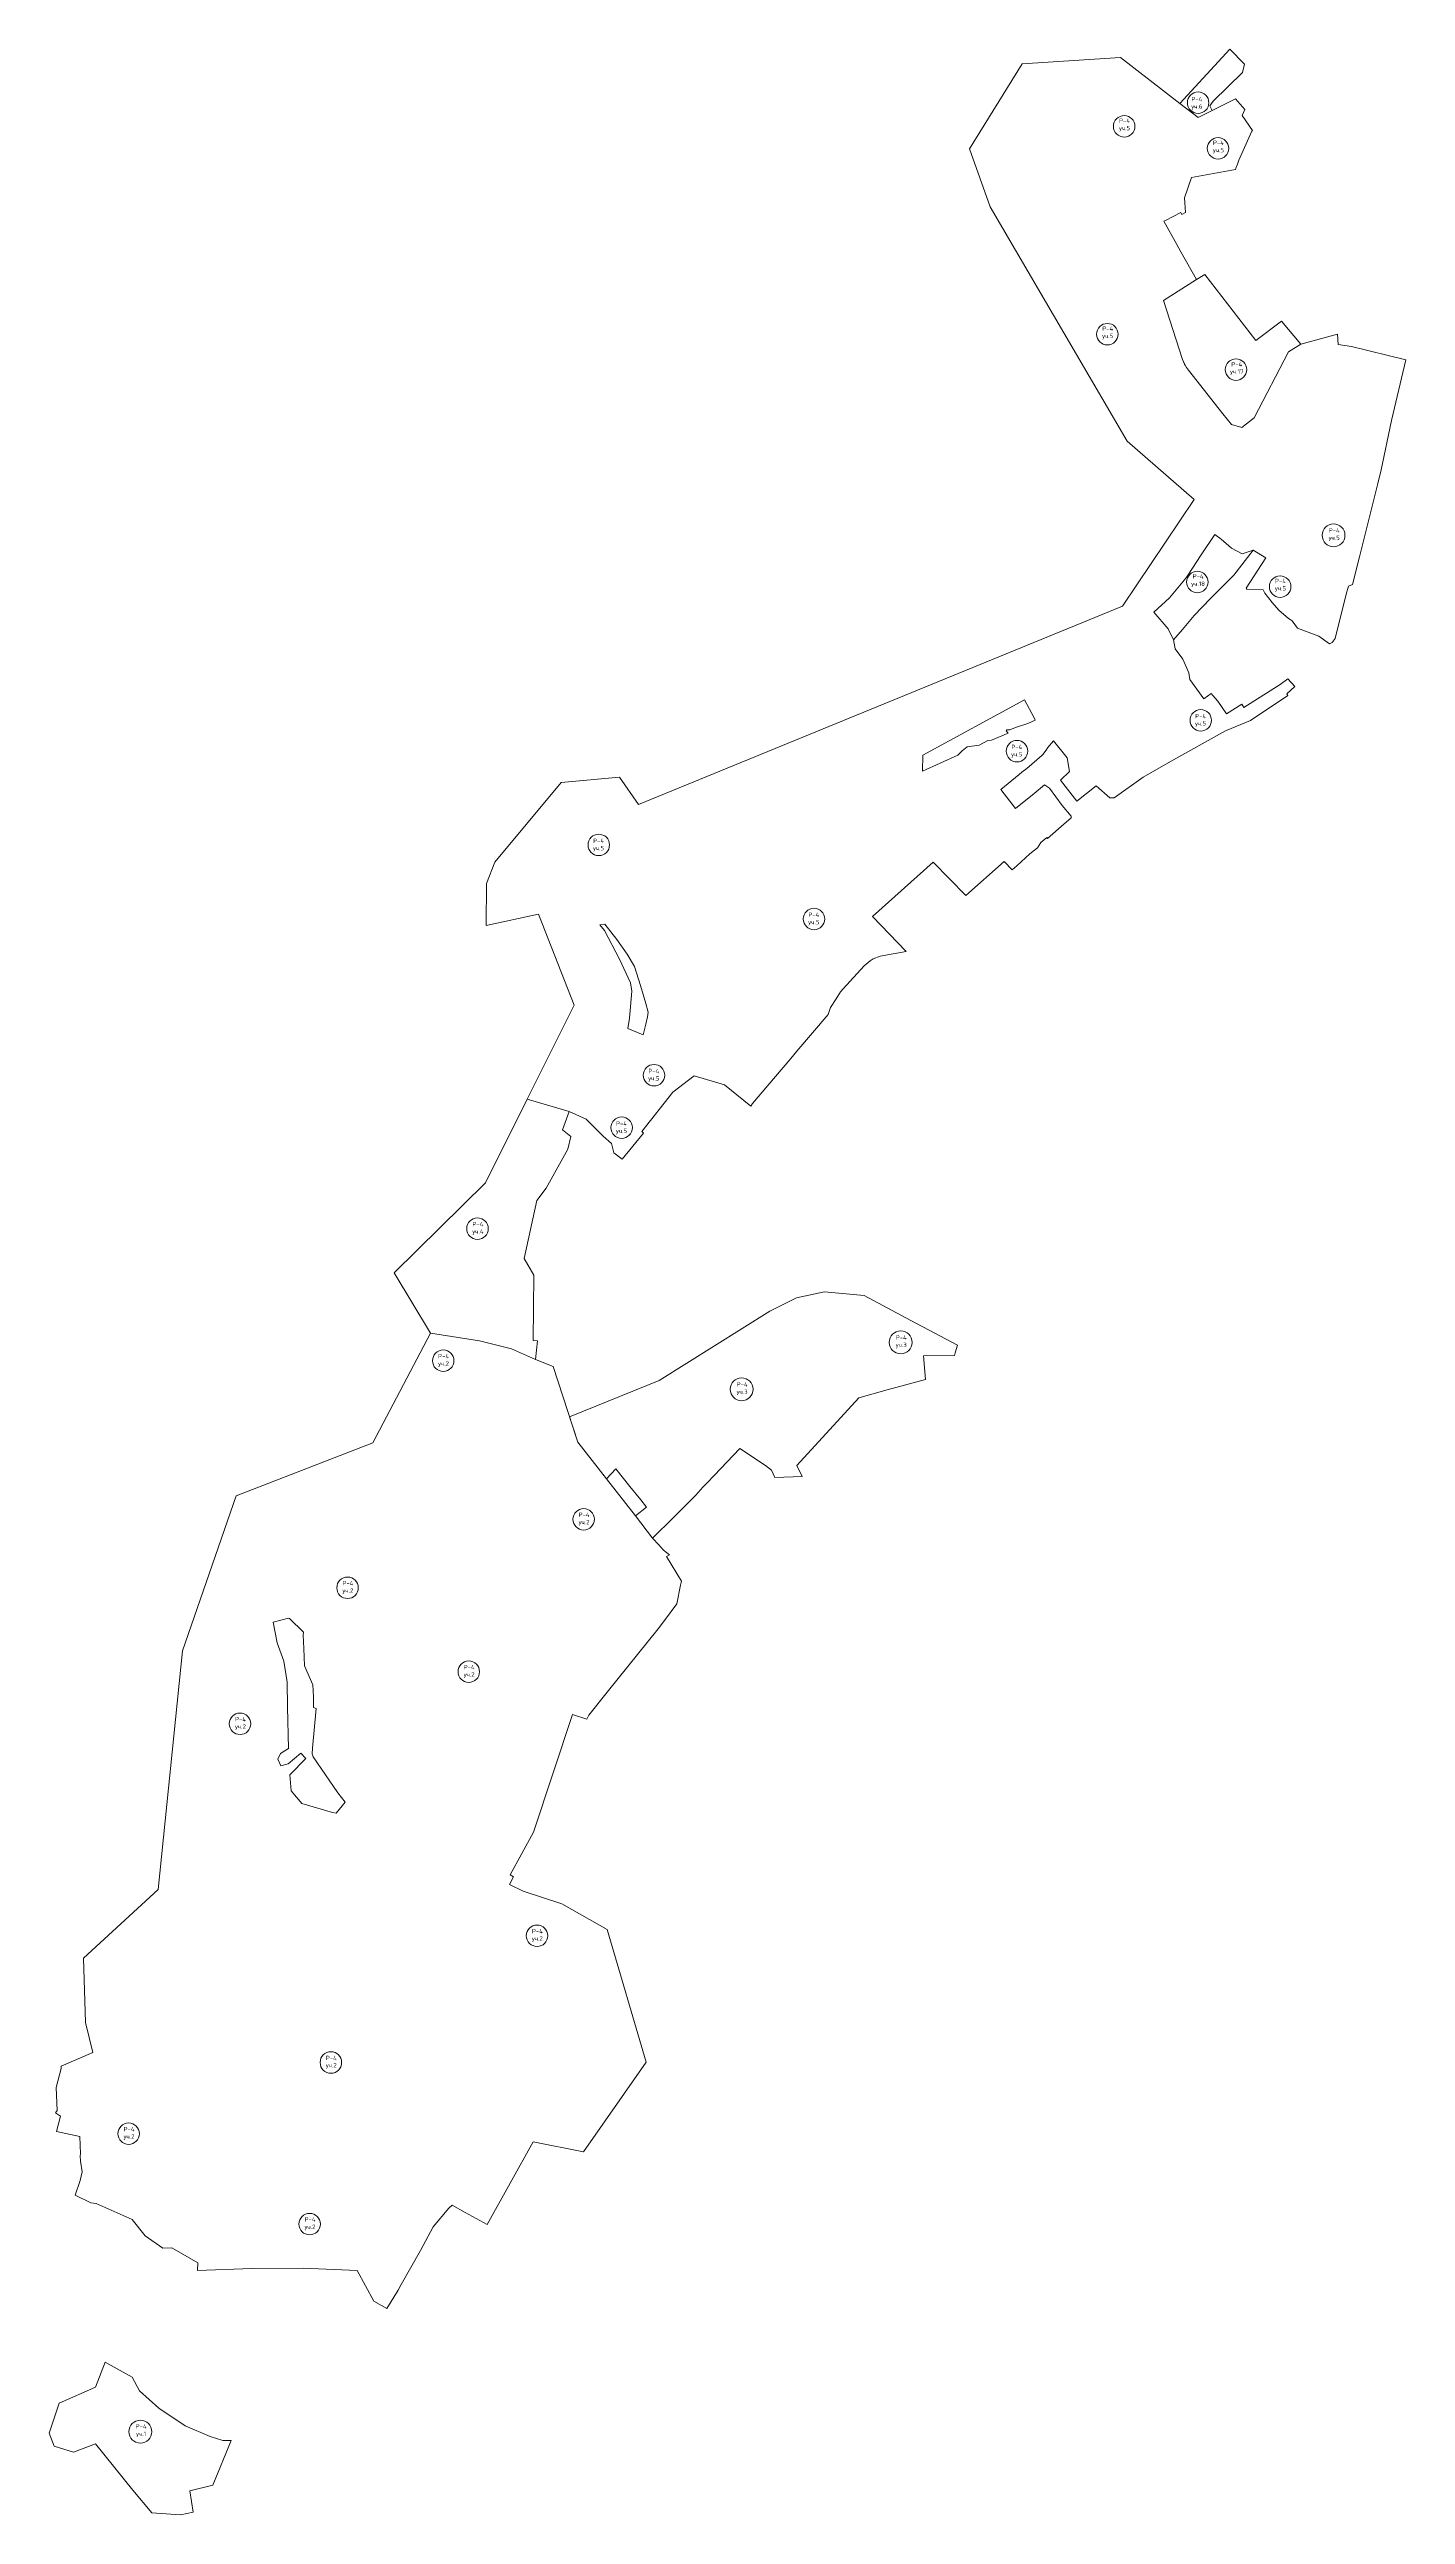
# Model space of a CAD drawing. Extents: x 1392339 to 1397891, y 355892 to 360491.
# Drawn here: x 1392339 to 1394359, y 355892 to 359563 of the extents above; entities that cross this region are included whole.
import ezdxf

# ---------------------------------------------------------------- set-up
doc = ezdxf.new("R2010")
doc.units = 0
doc.header["$MEASUREMENT"] = 0
doc.layers.add('Р-4', color=190, linetype='Continuous')
doc.styles.get("Standard").update_dxf_attribs({"font": 'simplex.shx'})

msp = doc.modelspace()

# ---------------------------------------------------------------- linework, layer by layer
at = {"layer": 'Р-4', "lineweight": 20}
for points in [[(1394022.3, 359482.1), (1394049.6, 359461), (1394070.3, 359471.5), (1394066.8, 359478.2), (1394072, 359485.4), (1394115.6, 359528.1), (1394118.7, 359540.6), (1394097, 359562.6), (1394022.3, 359482.1)], [(1393937, 358733.4), (1393216.3, 358438), (1393188.2, 358478.7), (1393101.5, 358470.8), (1393002.4, 358352.2), (1392990, 358320.4), (1392989.5, 358258.1), (1393067.6, 358275.1), (1393120.6, 358139.2), (1393050.8, 357999.4), (1393113.2, 357981.2), (1393138.3, 357969.7), (1393163.9, 357944.3), (1393176, 357933.4), (1393179.6, 357919.6), (1393192.2, 357910.1), (1393223.8, 357948.7), (1393221.3, 357951.4), (1393267.4, 358009.7), (1393299.4, 358034.3), (1393344.5, 358020.6), (1393383.7, 357989), (1393385.9, 357992.8), (1393443.2, 358060.1), (1393452.1, 358071), (1393498.6, 358125.7), (1393502.5, 358135.8), (1393510.5, 358148.7), (1393517.3, 358159.4), (1393521, 358163.9), (1393552.5, 358198), (1393561.4, 358205.6), (1393565.6, 358208.6), (1393576.3, 358212.3), (1393615.1, 358219.3), (1393564.9, 358271.2), (1393654.9, 358352.2), (1393703.7, 358302.7), (1393760.6, 358353.5), (1393772.5, 358340.8), (1393779.5, 358346.9), (1393799, 358364.9), (1393806.2, 358370.2), (1393810.2, 358373.6), (1393815.5, 358381.4), (1393824.2, 358388.8), (1393825.3, 358387.3), (1393849.6, 358408.8), (1393860.4, 358418.1), (1393860.7, 358420.6), (1393847.4, 358436.8), (1393828.4, 358462.6), (1393820.8, 358467.2), (1393805.3, 358454.7), (1393777.9, 358432.3), (1393755.8, 358460.5), (1393782.9, 358482.9), (1393787.2, 358486.4), (1393794.5, 358492), (1393817.1, 358511.1), (1393818.4, 358512.8), (1393823.2, 358519.2), (1393825.7, 358522.9), (1393834.4, 358532.9), (1393854.5, 358507.7), (1393858.1, 358487.2), (1393844.9, 358474.5), (1393869.1, 358443.1), (1393897.8, 358465.8), (1393918.2, 358447.9), (1393924.6, 358448.1), (1393967.6, 358478.7), (1394008.7, 358502.3), (1394090.1, 358547.9), (1394127.5, 358563.4), (1394183, 358600.7), (1394181.5, 358603.1), (1394193.6, 358613.8), (1394183.2, 358625.5), (1394171.8, 358617), (1394117.7, 358582.6), (1394114.5, 358587.7), (1394091.6, 358573.1), (1394079.1, 358592.1), (1394071.6, 358600.3), (1394068.9, 358603.6), (1394058.3, 358595.5), (1394037.4, 358624.5), (1394035.7, 358634.1), (1394026.6, 358654.4), (1394015.5, 358670), (1394012.7, 358683.1), (1394005.2, 358699.5), (1393983.4, 358724.6), (1394007, 358746.1), (1394029.1, 358772.8), (1394033.9, 358778.6), (1394054.2, 358809.8), (1394074.4, 358840.1), (1394083.8, 358833.4), (1394099.4, 358819.6), (1394115.4, 358811.5), (1394131.7, 358816.8), (1394150.2, 358805.4), (1394120.9, 358760.2), (1394122.2, 358759), (1394146.6, 358757.9), (1394148.7, 358752.6), (1394159.7, 358739.1), (1394169.6, 358727.4), (1394184.1, 358715.1), (1394186.4, 358713.7), (1394189.8, 358711.6), (1394197.3, 358700.9), (1394229.5, 358688.7), (1394245.3, 358677.3), (1394249.1, 358679.3), (1394253.4, 358685.1), (1394270.1, 358751.3), (1394273.5, 358763.2), (1394279.3, 358765.9), (1394289.8, 358806.7), (1394317, 358916.3), (1394322.1, 358936.6), (1394337.4, 359009.9), (1394358.6, 359100.1), (1394277.8, 359120.1), (1394258.1, 359122.9), (1394257.3, 359138.6), (1394202.3, 359123.8), (1394184, 359112.2), (1394132.9, 359013.8), (1394114.8, 358999.5), (1394099.4, 359003.9), (1394086.2, 359019.9), (1394035.2, 359084.8), (1394032.2, 359089), (1394030.2, 359092.3), (1394029.4, 359093.7), (1394026.3, 359100.7), (1393998.1, 359188.8), (1394047.4, 359219.6), (1394023.7, 359261.1), (1394017.9, 359272.1), (1393998.7, 359306.7), (1394000.9, 359307.9), (1394023.7, 359319.7), (1394025.5, 359316.8), (1394030.6, 359319.6), (1394029.1, 359341.6), (1394039.9, 359371.8), (1394105, 359383.8), (1394105.7, 359385.7), (1394108, 359391.7), (1394110.2, 359397.5), (1394129.7, 359440.5), (1394130.7, 359441.6), (1394115.2, 359464), (1394119.2, 359472.9), (1394105.3, 359489), (1394070.3, 359471.5), (1394049.6, 359461), (1394022.3, 359482.1), (1393934, 359550.5), (1393787.4, 359541.1), (1393709.1, 359414.4), (1393739.9, 359327.9), (1393944.1, 358979.2), (1394043.8, 358892.3), (1393937, 358733.4)], [(1393998.1, 359188.8), (1394026.3, 359100.7), (1394030.2, 359092.3), (1394032.2, 359089), (1394035.2, 359084.8), (1394086.2, 359019.9), (1394099.4, 359003.9), (1394114.8, 358999.5), (1394132.9, 359013.8), (1394184, 359112.2), (1394202.3, 359123.8), (1394173.5, 359157.9), (1394135.5, 359128.8), (1394059.7, 359227.1), (1394047.4, 359219.6), (1393998.1, 359188.8)], [(1393983.4, 358724.6), (1394005.2, 358699.5), (1394012.7, 358683.1), (1394026.5, 358698.7), (1394043.5, 358719.4), (1394067.8, 358744.8), (1394102.8, 358779.4), (1394131.7, 358816.8), (1394115.4, 358811.5), (1394099.4, 358819.6), (1394083.8, 358833.4), (1394074.4, 358840.1), (1394054.2, 358809.8), (1394033.9, 358778.6), (1394029.1, 358772.8), (1394007, 358746.1), (1393983.4, 358724.6)], [(1393639.8, 358511.7), (1393791.2, 358594.1), (1393805.3, 358567.2), (1393807.1, 358563.7), (1393796, 358558.9), (1393777.7, 358553), (1393769.1, 358549.5), (1393765, 358549.2), (1393763.6, 358547.9), (1393766.6, 358544.6), (1393741.9, 358534), (1393736.5, 358533.4), (1393723.8, 358526.7), (1393705.8, 358523.9), (1393698.2, 358518.2), (1393691.7, 358511.4), (1393639.1, 358487.7), (1393639.8, 358511.7)], [(1393223.5, 358095), (1393227.2, 358110.9), (1393229.6, 358121.9), (1393230.7, 358128.8), (1393227.2, 358142), (1393219.5, 358168.5), (1393210.4, 358196.9), (1393199.5, 358215.1), (1393183.9, 358237.1), (1393166.1, 358259.8), (1393158.9, 358258.8), (1393165.8, 358250.4), (1393188.2, 358207.7), (1393204.6, 358172.5), (1393206.4, 358160.1), (1393202.8, 358120.1), (1393200.6, 358104.4), (1393223.5, 358095)], [(1392906.8, 357651.1), (1392852.4, 357740.9), (1392988.6, 357874.9), (1393050.8, 357999.4), (1393113.2, 357981.2), (1393103.1, 357953.7), (1393115.9, 357944), (1393111.4, 357925), (1393079, 357866.7), (1393064.9, 357848.5), (1393046.1, 357762.1), (1393060.8, 357737.2), (1393059.7, 357640), (1393065.9, 357639.8), (1393063.2, 357612), (1393027.4, 357627.5), (1392979.8, 357639.7), (1392906.8, 357651.1)], [(1393113.7, 357526.5), (1393125.9, 357488.5), (1393168.6, 357434.1), (1393182.9, 357449.2), (1393203.7, 357422.6), (1393220, 357402.7), (1393228.4, 357392), (1393212, 357379), (1393237.4, 357345.8), (1393268.5, 357376.7), (1393301.9, 357409.8), (1393312.4, 357421.9), (1393318.7, 357428.1), (1393329.1, 357439.3), (1393367.3, 357479.1), (1393405.7, 357453.8), (1393414.3, 357447), (1393419.6, 357435.9), (1393460.3, 357437.8), (1393452.2, 357454), (1393544.3, 357554.6), (1393586.4, 357566.8), (1393643.9, 357581.8), (1393640.6, 357617.1), (1393686.9, 357617.9), (1393687.8, 357621.7), (1393691.4, 357633.2), (1393621.8, 357670.1), (1393552.2, 357707.1), (1393493.5, 357712.4), (1393451.7, 357703.6), (1393411.7, 357684), (1393247.3, 357580.6), (1393113.7, 357526.5)], [(1392349.6, 356527.7), (1392350.9, 356493.5), (1392348.6, 356490.1), (1392356, 356485.3), (1392349.9, 356462.5), (1392384.8, 356455.1), (1392385.7, 356429), (1392385, 356426.2), (1392385.5, 356418), (1392388.2, 356402.3), (1392384.9, 356389.4), (1392377.9, 356367.4), (1392400.8, 356356), (1392409, 356355.2), (1392462.6, 356331.2), (1392481.9, 356307), (1392508.1, 356288.5), (1392521.5, 356289.1), (1392560.1, 356267), (1392560, 356255.2), (1392640.9, 356258.6), (1392717.2, 356258.9), (1392797.6, 356255.2), (1392822.3, 356209.6), (1392841.9, 356199), (1392858.8, 356226.2), (1392863.3, 356234.5), (1392891.6, 356285.2), (1392910.5, 356320.5), (1392934.2, 356348), (1392939.2, 356352.6), (1392958.5, 356341.9), (1392991, 356324), (1393059.5, 356447), (1393134.5, 356432), (1393227.6, 356565.6), (1393169.6, 356763.3), (1393102.2, 356801.1), (1393044.6, 356820.3), (1393024.1, 356830.3), (1393030.2, 356841.5), (1393025.2, 356844.5), (1393059.9, 356907.8), (1393118.3, 357083.4), (1393139.7, 357076.1), (1393142.5, 357082.1), (1393169.7, 357116.4), (1393245.7, 357210.6), (1393255, 357223.2), (1393273.3, 357248.2), (1393279, 357275.8), (1393280.3, 357281.6), (1393258.2, 357318.4), (1393262.8, 357321), (1393253.8, 357328), (1393246.8, 357336.1), (1393237.4, 357345.8), (1393212, 357379), (1393168.6, 357434.1), (1393125.9, 357488.5), (1393089.5, 357601.5), (1393063.2, 357612), (1393027.4, 357627.5), (1392979.8, 357639.7), (1392906.8, 357651.1), (1392821.1, 357487.5), (1392617.3, 357408.6), (1392537.7, 357178.1), (1392501.1, 356822.6), (1392389.9, 356720.3), (1392393.1, 356624.9), (1392404.2, 356579.8), (1392357.1, 356559.7), (1392356.7, 356556), (1392349.6, 356527.7)], [(1392779.8, 356952.7), (1392766.3, 356936.1), (1392760.8, 356937.4), (1392715.4, 356950.7), (1392699.4, 356969.7), (1392697.4, 356993.3), (1392720.9, 357017.8), (1392713.6, 357025.9), (1392694.8, 357009.8), (1392683.9, 357006.8), (1392679.3, 357016.7), (1392683.4, 357025), (1392695.3, 357032.7), (1392694, 357094.1), (1392693.3, 357131.6), (1392688.4, 357162.7), (1392678.3, 357190), (1392672.3, 357220.6), (1392695.2, 357226.7), (1392696.6, 357226), (1392717.6, 357206), (1392717.2, 357201.6), (1392717.9, 357181.3), (1392719, 357155.7), (1392731.7, 357127.3), (1392732.5, 357109.6), (1392732.4, 357093.6), (1392736.7, 357092), (1392730.9, 357032.9), (1392730.5, 357024.7), (1392732.2, 357020.1), (1392768.7, 356966.6), (1392779.8, 356952.7)], [(1392553.4, 355895.7), (1392548.2, 355927.5), (1392582.6, 355935.9), (1392610, 356002.4), (1392597.7, 356002.4), (1392578.9, 356008.2), (1392541.5, 356024), (1392502.5, 356050.5), (1392473.5, 356076.3), (1392462.7, 356096.5), (1392422.2, 356119), (1392408, 356081.7), (1392353.9, 356058), (1392339.2, 356013.1), (1392346.2, 355993.9), (1392375.2, 355985.1), (1392408.1, 355997.4), (1392463.7, 355928.4), (1392491.9, 355894.5), (1392534.7, 355891.8), (1392553.4, 355895.7)]]:
    msp.add_lwpolyline(points, dxfattribs=at)
at = {"layer": 'Р-4', "lineweight": 0}
for centre, radius in [((1394049.6, 359483.1), 16), ((1393939.5, 359447.9), 16), ((1394079.2, 359415.1), 16), ((1393914.5, 359138.4), 16), ((1394105.9, 359085.7), 16), ((1394251.2, 358839), 17), ((1394048.4, 358769.4), 16), ((1394171.7, 358762.6), 16), ((1394053.5, 358563.5), 16), ((1393779.9, 358517.6), 16), ((1393157.3, 358378), 16), ((1393477.7, 358267.7), 16), ((1393239.5, 358035.1), 16), ((1393191.3, 357957), 16), ((1392976.7, 357806.6), 16), ((1393606.8, 357637.3), 17), ((1392925.7, 357610), 16), ((1393369.9, 357567.5), 17), ((1393134.8, 357373.9), 16), ((1392783.2, 357271.9), 16), ((1392963.7, 357147), 16), ((1392623.2, 357069.4), 16), ((1393065.3, 356753.8), 16), ((1392758.4, 356565.1), 16), ((1392457.3, 356459.1), 16), ((1392726.8, 356324.5), 16), ((1392474.8, 356015.4), 17)]:
    msp.add_circle(centre, radius, dxfattribs=at)

# ---------------------------------------------------------------- texts
at = {"layer": 'Р-4', "char_height": 6.53, "width": 6.533, "attachment_point": 2}
for s, insert in [('Р-4\\Pуч.6', (1394047.7, 359491.7)), ('Р-4\\Pуч.5', (1393940.1, 359459.5)), ('Р-4\\Pуч.5', (1394079.8, 359426.7)), ('Р-4\\Pуч.5', (1393915, 359150)), ('Р-4\\Pуч.17', (1394107.1, 359096.9)), ('Р-4\\Pуч.5', (1394252.2, 358849.5)), ('Р-4\\Pуч.18', (1394049.5, 358781)), ('Р-4\\Pуч.5', (1394172.2, 358774.2)), ('Р-4\\Pуч.5', (1394053.3, 358573)), ('Р-4\\Pуч.5', (1393779.6, 358527.1)), ('Р-4\\Pуч.5', (1393157, 358387.4)), ('Р-4\\Pуч.5', (1393477.4, 358277.2)), ('Р-4\\Pуч.5', (1393239.2, 358044.6)), ('Р-4\\Pуч.5', (1393191.1, 357966.4)), ('Р-4\\Pуч.4', (1392977.3, 357816.6)), ('Р-4\\Pуч.3', (1393607.6, 357647.7)), ('Р-4\\Pуч.2', (1392926.2, 357620)), ('Р-4\\Pуч.3', (1393370.7, 357577.9)), ('Р-4\\Pуч.2', (1393135.4, 357383.9)), ('Р-4\\Pуч.2', (1392783.7, 357282)), ('Р-4\\Pуч.2', (1392964.3, 357157)), ('Р-4\\Pуч.2', (1392623.8, 357079.4)), ('Р-4\\Pуч.2', (1393065.8, 356763.8)), ('Р-4\\Pуч.2', (1392759, 356575.1)), ('Р-4\\Pуч.2', (1392457.9, 356469.1)), ('Р-4\\Pуч.2', (1392727.3, 356334.6)), ('Р-4\\Pуч.1', (1392475.9, 356026.5))]:
    msp.add_mtext(s, dxfattribs=dict(at, insert=insert))

doc.saveas('drawing.dxf')
